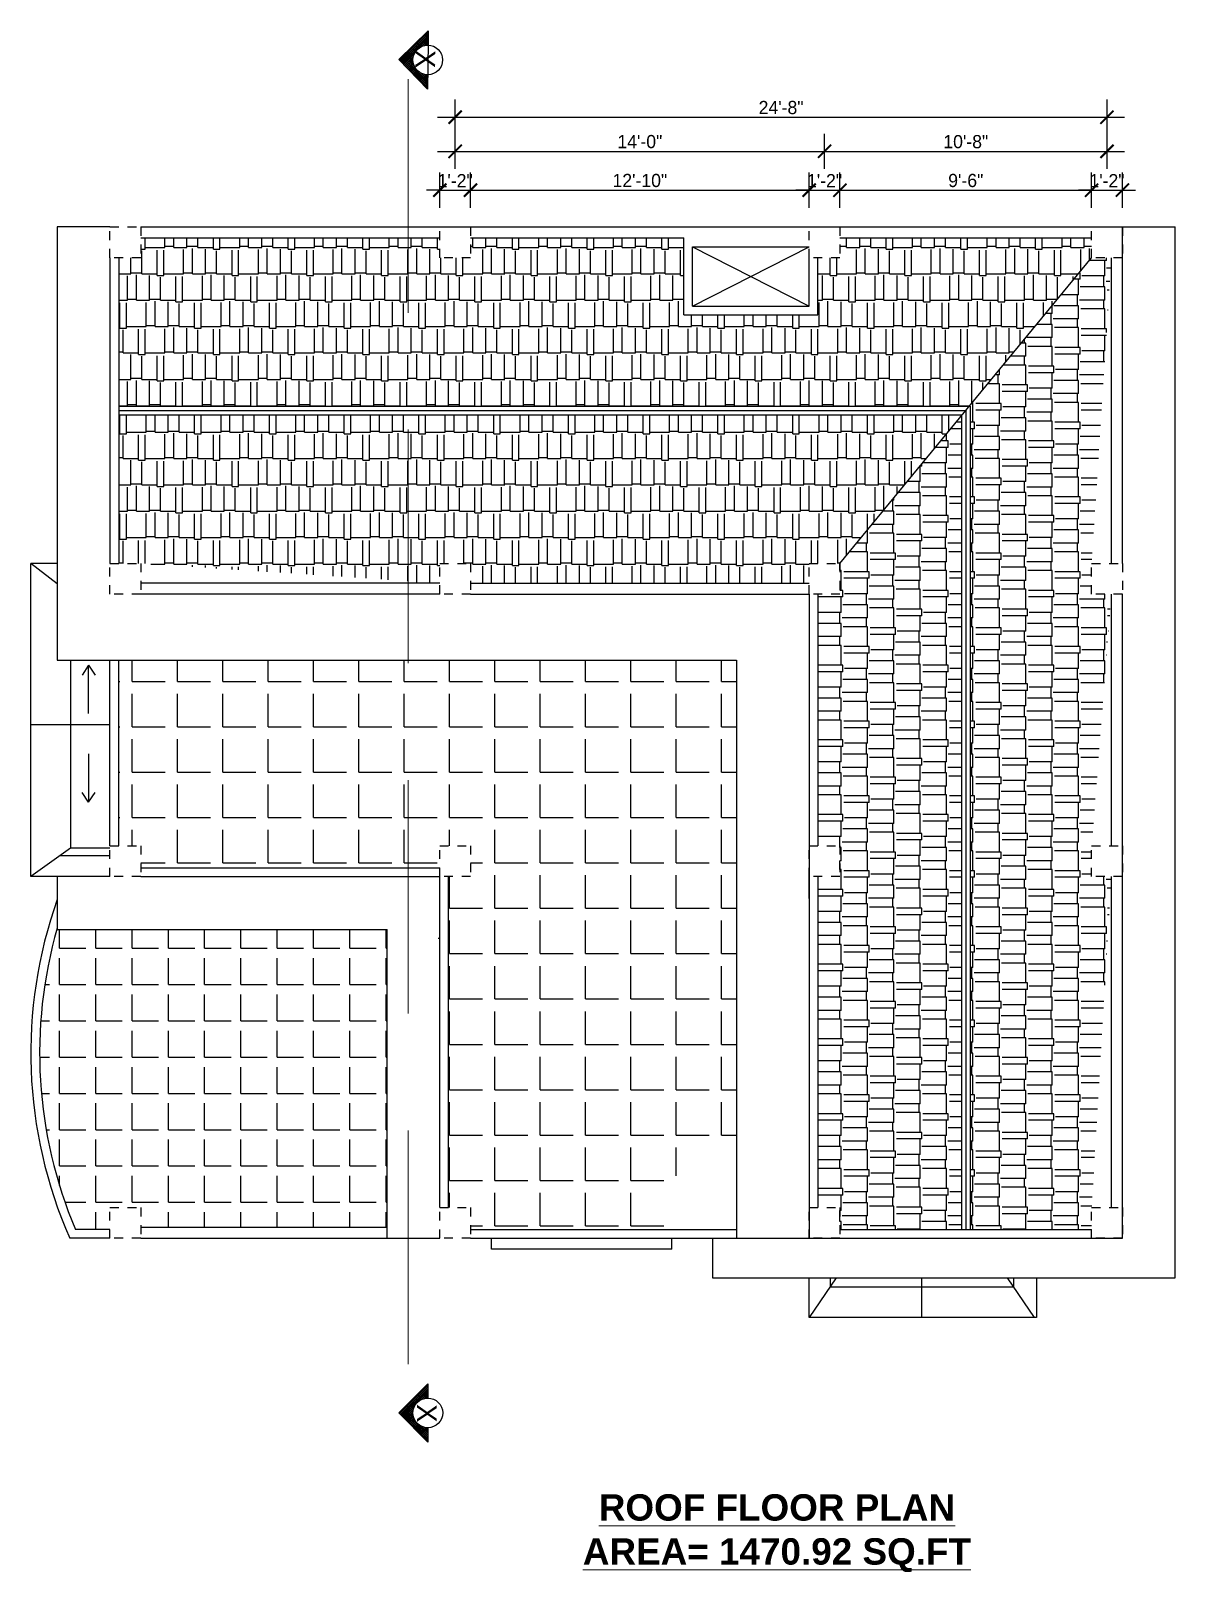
# Model space of a CAD drawing. Header units: inches. Extents: x -343 to 13887, y -13069 to -746.
# Drawn here: x 7964 to 8485, y -11799 to -11097 of the extents above; entities that cross this region are included whole.
import ezdxf

# ---------------------------------------------------------------- set-up
doc = ezdxf.new("R2010")
doc.units = ezdxf.units.IN
doc.header["$LTSCALE"] = 17
doc.header["$MEASUREMENT"] = 0
for name, pattern in [('21_FP_00$0$HIDDEN', [0.375, 0.25, -0.125]), ('Dash1', [0.472441, 0.23622, -0.23622]), ('PHANTOM2', [1.25, 0.625, -0.125, 0.125, -0.125, 0.125, -0.125])]:
    doc.linetypes.add(name, pattern=pattern)
for name, color, linetype, lineweight in [('25 BOT BAR', 12, 'Continuous', 25), ('aa_section_line', 2, 'PHANTOM2', 13), ('DOOR & WIN', 1, 'Continuous', 25), ('OUTLINE', 1, 'Continuous', 25), ('TEXT', 231, 'Continuous', 20)]:
    doc.layers.add(name, color=color, linetype=linetype, lineweight=lineweight)
doc.layers.add('A-Sect-Iden', color=111, linetype='Continuous')
doc.styles.add('ARCHITECTURE', font='stylu.ttf')
doc.styles.add('HEADING', font='swissel.ttf')
doc.dimstyles.new('8 SCALE', dxfattribs={"dimscale": 0, "dimtxt": 6, "dimasz": 6, "dimexe": 8, "dimexo": 8, "dimgap": 1.25, "dimtad": 1, "dimdec": 0, "dimzin": 3, "dimdsep": 46, "dimlunit": 4, "dimtxsty": 'ARCHITECTURE', "dimblk": 'ARCHTICK', "dimcen": 8, "dimdle": 8, "dimclrd": 5, "dimclre": 5, "dimclrt": 7, "dimadec": 0, "dimazin": 0, "dimtfac": 0.75, "dimtdec": 0, "dimtix": 1, "dimtmove": 2, "dimatfit": 3, "dimldrblk": 'ARCHTICK', "dimfxl": 8, "dimfxlon": 1, "dimtolj": 1, "dimtzin": 0, "dimlwd": -1, "dimlwe": -1, "dimarcsym": 0})
pattern_1 = [(0, (-3127.137, -895.34), (0, 20.625), [15, -5.625]), (90, (-3127.137, -895.34), (-20.625, 1e-15), [15, -5.625])]
pattern_2 = [(0, (-4219.174, 0), (25.5, 12), [6, -5, 7, -3, 9, -4]), (0, (-4213.174, 0.5), (25.5, 12), [5, -19, 4, -6]), (0, (-4201.174, -0.75), (25.5, 12), [3, -31]), (90, (-4219.1745, 0), (-8.5, 12), [11.5, -36.5]), (90, (-4213.1745, 0), (-8.5, 12), [11.25, -36.75]), (90, (-4208.1745, 0), (-8.5, 12), [10.5, -37.5]), (90, (-4201.1745, -0.75), (-8.5, 12), [11.5, -36.5]), (90, (-4198.1745, -0.75), (-8.5, 12), [11.5, -36.5]), (90, (-4189.1745, 0), (-8.5, 12), [11, -37])]
pattern_3 = [(90, (-4219.174, 0), (-12, 25.5), [6, -5, 7, -3, 9, -4]), (90, (-4219.674, 6), (-12, 25.5), [5, -19, 4, -6]), (90, (-4218.424, 18), (-12, 25.5), [3, -31]), (180, (-4219.1745, 0), (-12, -8.5), [11.5, -36.5]), (180, (-4219.1745, 6), (-12, -8.5), [11.25, -36.75]), (180, (-4219.1745, 11), (-12, -8.5), [10.5, -37.5]), (180, (-4218.4245, 18), (-12, -8.5), [11.5, -36.5]), (180, (-4218.4245, 21), (-12, -8.5), [11.5, -36.5]), (180, (-4219.1745, 30), (-12, -8.5), [11, -37])]

msp = doc.modelspace()

# ---------------------------------------------------------------- texts
at = {"layer": 'A-Sect-Iden', "ltscale": 0.5, "char_height": 9, "width": 12.25, "attachment_point": 5, "style": 'HEADING'}
for insert, rotation in [((8143.76, -11110.34), 269.26311), ((8144.44, -11726.26), 269.85507)]:
    msp.add_mtext('X', dxfattribs=dict(at, insert=insert, rotation=rotation))
at = {"layer": 'TEXT', "insert": (8303.66, -11763.09), "char_height": 12, "width": 396.2985, "attachment_point": 2}
msp.add_mtext('{\\fArial|b1|i0|c0|p34;\\LROOF FLOOR PLAN \\PAREA= 1470.92 SQ.FT}', dxfattribs=at)

# ---------------------------------------------------------------- blocks, each defined once
blk = doc.blocks.new('_ArchTick')
at = {"color": 0, "linetype": 'ByBlock', "const_width": 0.15}
blk.add_lwpolyline([(-0.5, -0.5), (0.5, 0.5)], dxfattribs=at)
blk = doc.blocks.new('*D3063')
at = {"layer": 'Defpoints', "color": 0, "transparency": 16777216}
for p in [(8164.33, -11169.94), (8150.33, -11186.68), (8164.33, -11186.68)]:
    blk.add_point(p, dxfattribs=at)
at = {"layer": 'OUTLINE', "color": 5, "transparency": 16777216}
for p, q in [((8150.33, -11177.94), (8150.33, -11161.94)), ((8164.33, -11177.94), (8164.33, -11161.94)), ((8150.33, -11169.94), (8144.33, -11169.94)), ((8150.33, -11169.94), (8164.33, -11169.94)), ((8164.33, -11169.94), (8170.33, -11169.94))]:
    blk.add_line(p, q, dxfattribs=at)
at = {"layer": 'OUTLINE', "color": 5, "transparency": 16777216, "xscale": 6, "yscale": 6, "zscale": 6}
blk.add_blockref('_ArchTick', (8150.33, -11169.94), dxfattribs=at)
at = {"layer": 'OUTLINE', "color": 5, "transparency": 16777216, "xscale": 6, "yscale": 6, "zscale": 6, "rotation": 180}
blk.add_blockref('_ArchTick', (8164.33, -11169.94), dxfattribs=at)
at = {"layer": 'OUTLINE', "color": 7, "transparency": 16777216, "insert": (8157.33, -11165.63), "char_height": 6, "attachment_point": 5, "style": 'ARCHITECTURE'}
blk.add_mtext('\\A1;1\'-2"', dxfattribs=at)
blk = doc.blocks.new('*D3064')
at = {"layer": 'Defpoints', "color": 0, "transparency": 16777216}
for p in [(8318.33, -11169.94), (8164.33, -11186.68), (8318.33, -11186.68)]:
    blk.add_point(p, dxfattribs=at)
at = {"layer": 'OUTLINE', "color": 5, "transparency": 16777216}
for p, q in [((8164.33, -11177.94), (8164.33, -11161.94)), ((8318.33, -11177.94), (8318.33, -11161.94)), ((8156.33, -11169.94), (8326.33, -11169.94))]:
    blk.add_line(p, q, dxfattribs=at)
at = {"layer": 'OUTLINE', "color": 5, "transparency": 16777216, "xscale": 6, "yscale": 6, "zscale": 6, "rotation": 180}
blk.add_blockref('_ArchTick', (8164.33, -11169.94), dxfattribs=at)
at = {"layer": 'OUTLINE', "color": 5, "transparency": 16777216, "xscale": 6, "yscale": 6, "zscale": 6}
blk.add_blockref('_ArchTick', (8318.33, -11169.94), dxfattribs=at)
at = {"layer": 'OUTLINE', "color": 7, "transparency": 16777216, "insert": (8241.33, -11165.58), "char_height": 6, "attachment_point": 5, "style": 'ARCHITECTURE'}
blk.add_mtext('\\A1;12\'-10"', dxfattribs=at)
blk = doc.blocks.new('*D3065')
at = {"layer": 'Defpoints', "color": 0, "transparency": 16777216}
for p in [(8332.33, -11169.94), (8318.33, -11186.68), (8332.33, -11186.68)]:
    blk.add_point(p, dxfattribs=at)
at = {"layer": 'OUTLINE', "color": 5, "transparency": 16777216}
for p, q in [((8318.33, -11177.94), (8318.33, -11161.94)), ((8332.33, -11177.94), (8332.33, -11161.94)), ((8318.33, -11169.94), (8312.33, -11169.94)), ((8318.33, -11169.94), (8332.33, -11169.94)), ((8332.33, -11169.94), (8338.33, -11169.94))]:
    blk.add_line(p, q, dxfattribs=at)
at = {"layer": 'OUTLINE', "color": 5, "transparency": 16777216, "xscale": 6, "yscale": 6, "zscale": 6}
blk.add_blockref('_ArchTick', (8318.33, -11169.94), dxfattribs=at)
at = {"layer": 'OUTLINE', "color": 5, "transparency": 16777216, "xscale": 6, "yscale": 6, "zscale": 6, "rotation": 180}
blk.add_blockref('_ArchTick', (8332.33, -11169.94), dxfattribs=at)
at = {"layer": 'OUTLINE', "color": 7, "transparency": 16777216, "insert": (8325.33, -11165.63), "char_height": 6, "attachment_point": 5, "style": 'ARCHITECTURE'}
blk.add_mtext('\\A1;1\'-2"', dxfattribs=at)
blk = doc.blocks.new('*D3066')
at = {"layer": 'Defpoints', "color": 0, "transparency": 16777216}
for p in [(8446.79, -11169.94), (8332.33, -11186.68), (8446.79, -11186.68)]:
    blk.add_point(p, dxfattribs=at)
at = {"layer": 'OUTLINE', "color": 5, "transparency": 16777216}
for p, q in [((8332.33, -11177.94), (8332.33, -11161.94)), ((8446.79, -11177.94), (8446.79, -11161.94)), ((8324.33, -11169.94), (8454.79, -11169.94))]:
    blk.add_line(p, q, dxfattribs=at)
at = {"layer": 'OUTLINE', "color": 5, "transparency": 16777216, "xscale": 6, "yscale": 6, "zscale": 6, "rotation": 180}
blk.add_blockref('_ArchTick', (8332.33, -11169.94), dxfattribs=at)
at = {"layer": 'OUTLINE', "color": 5, "transparency": 16777216, "xscale": 6, "yscale": 6, "zscale": 6}
blk.add_blockref('_ArchTick', (8446.79, -11169.94), dxfattribs=at)
at = {"layer": 'OUTLINE', "color": 7, "transparency": 16777216, "insert": (8389.56, -11165.58), "char_height": 6, "attachment_point": 5, "style": 'ARCHITECTURE'}
blk.add_mtext('\\A1;9\'-6"', dxfattribs=at)
blk = doc.blocks.new('*D3067')
at = {"layer": 'Defpoints', "color": 0, "transparency": 16777216}
for p in [(8460.79, -11169.94), (8446.79, -11186.68), (8460.79, -11186.68)]:
    blk.add_point(p, dxfattribs=at)
at = {"layer": 'OUTLINE', "color": 5, "transparency": 16777216}
for p, q in [((8446.79, -11177.94), (8446.79, -11161.94)), ((8460.79, -11177.94), (8460.79, -11161.94)), ((8446.79, -11169.94), (8440.79, -11169.94)), ((8446.79, -11169.94), (8460.79, -11169.94)), ((8460.79, -11169.94), (8466.79, -11169.94))]:
    blk.add_line(p, q, dxfattribs=at)
at = {"layer": 'OUTLINE', "color": 5, "transparency": 16777216, "xscale": 6, "yscale": 6, "zscale": 6}
blk.add_blockref('_ArchTick', (8446.79, -11169.94), dxfattribs=at)
at = {"layer": 'OUTLINE', "color": 5, "transparency": 16777216, "xscale": 6, "yscale": 6, "zscale": 6, "rotation": 180}
blk.add_blockref('_ArchTick', (8460.79, -11169.94), dxfattribs=at)
at = {"layer": 'OUTLINE', "color": 7, "transparency": 16777216, "insert": (8453.79, -11165.63), "char_height": 6, "attachment_point": 5, "style": 'ARCHITECTURE'}
blk.add_mtext('\\A1;1\'-2"', dxfattribs=at)
blk = doc.blocks.new('*D3068')
at = {"layer": 'Defpoints', "color": 0, "transparency": 16777216}
for p in [(8325.33, -11152.3), (8157.33, -11193.68), (8325.33, -11193.68)]:
    blk.add_point(p, dxfattribs=at)
at = {"layer": 'OUTLINE', "color": 5, "transparency": 16777216}
for p, q in [((8157.33, -11160.3), (8157.33, -11144.3)), ((8325.33, -11160.3), (8325.33, -11144.3)), ((8149.33, -11152.3), (8333.33, -11152.3))]:
    blk.add_line(p, q, dxfattribs=at)
at = {"layer": 'OUTLINE', "color": 5, "transparency": 16777216, "xscale": 6, "yscale": 6, "zscale": 6, "rotation": 180}
blk.add_blockref('_ArchTick', (8157.33, -11152.3), dxfattribs=at)
at = {"layer": 'OUTLINE', "color": 5, "transparency": 16777216, "xscale": 6, "yscale": 6, "zscale": 6}
blk.add_blockref('_ArchTick', (8325.33, -11152.3), dxfattribs=at)
at = {"layer": 'OUTLINE', "color": 7, "transparency": 16777216, "insert": (8241.33, -11147.89), "char_height": 6, "attachment_point": 5, "style": 'ARCHITECTURE'}
blk.add_mtext('\\A1;14\'-0"', dxfattribs=at)
blk = doc.blocks.new('*D3069')
at = {"layer": 'Defpoints', "color": 0, "transparency": 16777216}
for p in [(8453.79, -11152.3), (8325.33, -11193.68), (8453.79, -11193.68)]:
    blk.add_point(p, dxfattribs=at)
at = {"layer": 'OUTLINE', "color": 5, "transparency": 16777216}
for p, q in [((8325.33, -11160.3), (8325.33, -11144.3)), ((8453.79, -11160.3), (8453.79, -11144.3)), ((8317.33, -11152.3), (8461.79, -11152.3))]:
    blk.add_line(p, q, dxfattribs=at)
at = {"layer": 'OUTLINE', "color": 5, "transparency": 16777216, "xscale": 6, "yscale": 6, "zscale": 6, "rotation": 180}
blk.add_blockref('_ArchTick', (8325.33, -11152.3), dxfattribs=at)
at = {"layer": 'OUTLINE', "color": 5, "transparency": 16777216, "xscale": 6, "yscale": 6, "zscale": 6}
blk.add_blockref('_ArchTick', (8453.79, -11152.3), dxfattribs=at)
at = {"layer": 'OUTLINE', "color": 7, "transparency": 16777216, "insert": (8389.56, -11147.92), "char_height": 6, "attachment_point": 5, "style": 'ARCHITECTURE'}
blk.add_mtext('\\A1;10\'-8"', dxfattribs=at)
blk = doc.blocks.new('*D3070')
at = {"layer": 'Defpoints', "color": 0, "transparency": 16777216}
for p in [(8453.79, -11136.77), (8157.33, -11193.68), (8453.79, -11193.68)]:
    blk.add_point(p, dxfattribs=at)
at = {"layer": 'OUTLINE', "color": 5, "transparency": 16777216}
for p, q in [((8157.33, -11144.77), (8157.33, -11128.77)), ((8453.79, -11144.77), (8453.79, -11128.77)), ((8149.33, -11136.77), (8461.79, -11136.77))]:
    blk.add_line(p, q, dxfattribs=at)
at = {"layer": 'OUTLINE', "color": 5, "transparency": 16777216, "xscale": 6, "yscale": 6, "zscale": 6, "rotation": 180}
blk.add_blockref('_ArchTick', (8157.33, -11136.77), dxfattribs=at)
at = {"layer": 'OUTLINE', "color": 5, "transparency": 16777216, "xscale": 6, "yscale": 6, "zscale": 6}
blk.add_blockref('_ArchTick', (8453.79, -11136.77), dxfattribs=at)
at = {"layer": 'OUTLINE', "color": 7, "transparency": 16777216, "insert": (8305.56, -11132.39), "char_height": 6, "attachment_point": 5, "style": 'ARCHITECTURE'}
blk.add_mtext('\\A1;24\'-8"', dxfattribs=at)

# ---------------------------------------------------------------- dimensions: what is measured, and where the dimension line sits
at = {"layer": 'OUTLINE'}
for base, p1, p2, picture, middle in [((8453.79, -11136.77), (8157.33, -11193.68), (8453.79, -11193.68), '*D3070', (8305.56, -11132.39)), ((8325.33, -11152.3), (8157.33, -11193.68), (8325.33, -11193.68), '*D3068', (8241.33, -11147.89)), ((8453.79, -11152.3), (8325.33, -11193.68), (8453.79, -11193.68), '*D3069', (8389.56, -11147.92)), ((8164.33, -11169.94), (8150.33, -11186.68), (8164.33, -11186.68), '*D3063', (8157.33, -11165.63)), ((8318.33, -11169.94), (8164.33, -11186.68), (8318.33, -11186.68), '*D3064', (8241.33, -11165.58)), ((8332.33, -11169.94), (8318.33, -11186.68), (8332.33, -11186.68), '*D3065', (8325.33, -11165.63)), ((8446.79, -11169.94), (8332.33, -11186.68), (8446.79, -11186.68), '*D3066', (8389.56, -11165.58)), ((8460.79, -11169.94), (8446.79, -11186.68), (8460.79, -11186.68), '*D3067', (8453.79, -11165.63))]:
    dim = msp.add_linear_dim(base=base, p1=p1, p2=p2, dimstyle='8 SCALE', override={"dimscale": 1}, dxfattribs=at)
    dim.commit()
    dim.dimension.update_dxf_attribs({"geometry": picture, "text_midpoint": middle})

# ---------------------------------------------------------------- hatches: boundary and pattern name
at = {"layer": 'A-Sect-Iden', "ltscale": 0.5}
h = msp.add_hatch(dxfattribs=at)
h.set_pattern_fill('ANSI37', color=2, scale=5, style=0)
h.set_pattern_definition([(45, (-17704.21094, -17292.2529), (-0.441941738, 0.441941738), []), (135, (-17704.21094, -17292.2529), (-0.441941738, -0.441941738), [])])
h.paths.add_polyline_path([(8144.8, -11117.49), (8144.73, -11123.98), (8131.62, -11110.6), (8145, -11097.49), (8144.93, -11103.99, 1)])
h = msp.add_hatch(dxfattribs=at)
h.set_pattern_fill('ANSI37', color=2, scale=5, style=0)
h.set_pattern_definition([(45, (-17704.18634, -17907.62684), (-0.441941738, 0.441941738), []), (135, (-17704.18634, -17907.62684), (-0.441941738, -0.441941738), [])])
h.paths.add_polyline_path([(8144.89, -11732.86), (8144.89, -11739.35), (8131.65, -11726.11), (8144.89, -11712.87), (8144.89, -11719.36, 1)])
at = {"layer": 'OUTLINE'}
h = msp.add_hatch(dxfattribs=at)
h.set_pattern_fill('AR-RSHKE', color=8)
h.set_pattern_definition(pattern_2)
h.paths.add_polyline_path([(8135.9, -11268.18), (8135.9, -11191.68), (8014.33, -11191.68), (8014.33, -11200.68), (8004.33, -11200.68), (8004.33, -11268.18)])
h = msp.add_hatch(dxfattribs=at)
h.set_pattern_fill('AR-RSHKE', color=8)
h.set_pattern_definition(pattern_2)
h.paths.add_polyline_path([(8446.79, -11200.68), (8446.79, -11191.68), (8332.33, -11191.68), (8332.33, -11200.68), (8322.33, -11200.68), (8322.33, -11226.68), (8261.33, -11226.68), (8261.33, -11191.68), (8164.33, -11191.68), (8164.33, -11200.68), (8150.33, -11200.68), (8150.33, -11191.68), (8135.9, -11191.68), (8135.9, -11268.18), (8391.21, -11268.18)])
h = msp.add_hatch(dxfattribs=at)
h.set_pattern_fill('AR-RSHKE', color=8, angle=90)
h.set_pattern_definition(pattern_3)
h.paths.add_polyline_path([(8391.56, -11642.68), (8446.79, -11642.68), (8446.79, -11632.68), (8455.79, -11482.16), (8446.79, -11482.16), (8446.79, -11468.16), (8455.79, -11353.68), (8446.79, -11353.68), (8446.79, -11339.68), (8455.79, -11200.68), (8446.79, -11200.68), (8391.56, -11267.75)])
h = msp.add_hatch(dxfattribs=at)
h.set_pattern_fill('AR-RSHKE', color=8)
h.set_pattern_definition(pattern_2)
h.paths.add_polyline_path([(8135.9, -11272.18), (8004.33, -11272.18), (8004.33, -11339.68), (8014.33, -11339.68), (8135.9, -11347.72)])
h = msp.add_hatch(dxfattribs=at)
h.set_pattern_fill('AR-RSHKE', color=8)
h.set_pattern_definition(pattern_2)
h.paths.add_polyline_path([(8387.56, -11272.61), (8387.56, -11272.18), (8135.9, -11272.18), (8135.9, -11348.68), (8150.33, -11348.68), (8150.33, -11339.68), (8164.33, -11339.68), (8164.33, -11348.68), (8318.33, -11348.68), (8318.33, -11339.68), (8332.33, -11339.68)])
h = msp.add_hatch(dxfattribs=at)
h.set_pattern_fill('AR-RSHKE', color=8, angle=90)
h.set_pattern_definition(pattern_3)
h.paths.add_polyline_path([(8387.56, -11272.61), (8332.33, -11339.68), (8332.33, -11353.68), (8322.33, -11353.68), (8322.33, -11468.16), (8332.33, -11468.16), (8332.33, -11482.16), (8322.33, -11482.16), (8322.33, -11632.68), (8332.33, -11632.68), (8332.33, -11642.68), (8387.56, -11642.68)])
h = msp.add_hatch(dxfattribs=at)
h.set_pattern_fill('ANGLE', color=8, scale=75)
h.set_pattern_definition(pattern_1)
h.paths.add_polyline_path([(8135.89, -11478.16), (8135.9, -11383.68), (8004.33, -11383.68), (8004.33, -11468.16), (8014.33, -11468.16), (8014.33, -11478.16)])
h = msp.add_hatch(dxfattribs=at)
h.set_pattern_fill('ANGLE', color=8, scale=75)
h.set_pattern_definition(pattern_1)
edge = h.paths.add_edge_path()
edge.add_line((8285.33, -11383.68), (8164.33, -11383.68))
edge.add_line((8164.33, -11383.68), (8150.33, -11383.68))
edge.add_line((8150.33, -11383.68), (8135.9, -11383.68))
edge.add_line((8135.9, -11383.68), (8135.89, -11478.16))
edge.add_line((8135.89, -11478.16), (8150.33, -11478.16))
edge.add_line((8150.33, -11478.16), (8150.33, -11468.16))
edge.add_line((8150.33, -11468.16), (8164.33, -11468.16))
edge.add_line((8164.33, -11468.16), (8164.33, -11482.16))
edge.add_line((8164.33, -11482.16), (8154.33, -11482.16))
edge.add_line((8154.33, -11482.16), (8154.33, -11632.68))
edge.add_line((8154.33, -11632.68), (8164.33, -11632.68))
edge.add_line((8164.33, -11632.68), (8164.33, -11642.68))
edge.add_line((8164.33, -11642.68), (8252.39, -11642.68))
edge.add_line((8252.39, -11642.68), (8252.39, -11636.88))
edge.add_arc((8286.77, -11636.86), 34.38, 89.72845, 180.03333, ccw=False)
edge.add_line((8286.93, -11602.48), (8286.93, -11601.68))
edge.add_line((8286.93, -11601.68), (8285.33, -11601.68))
edge.add_line((8285.33, -11601.68), (8285.33, -11383.68))
h = msp.add_hatch(dxfattribs=at)
h.set_pattern_fill('ANGLE', color=8, scale=60)
h.set_pattern_definition([(0, (-3127.137, -2060.282), (0, 16.5), [12, -4.5]), (90, (-3127.137, -2060.282), (-16.5, 1e-15), [12, -4.5])])
edge = h.paths.add_edge_path()
edge.add_line((7976.33, -11506.16), (7976.33, -11505.63))
edge.add_arc((8173.89, -11562.42), 205.56, 163.96271, 202.98171)
edge.add_line((7984.65, -11642.68), (8000.33, -11642.68))
edge.add_line((8000.33, -11642.68), (8000.33, -11632.68))
edge.add_line((8000.33, -11632.68), (8014.33, -11632.68))
edge.add_line((8014.33, -11632.68), (8014.33, -11641.68))
edge.add_line((8014.33, -11641.68), (8126.33, -11641.68))
edge.add_line((8126.33, -11641.68), (8126.33, -11506.16))
edge.add_line((8126.33, -11506.16), (7976.33, -11506.16))

# ---------------------------------------------------------------- linework, layer by layer
at = {"layer": '25 BOT BAR'}
for p, q in [((7976.33, -11186.68), (7976.33, -11383.68)), ((8000.33, -11186.68), (7976.33, -11186.68)), ((8014.33, -11186.68), (8150.33, -11186.68)), ((8014.33, -11191.68), (8150.33, -11191.68)), ((8265.33, -11222.68), (8318.33, -11195.68)), ((8265.33, -11195.68), (8318.33, -11222.68)), ((8000.33, -11200.68), (8000.33, -11339.68)), ((8004.33, -11200.68), (8004.33, -11339.68)), ((8332.33, -11339.68), (8446.79, -11200.68)), ((8004.33, -11268.18), (8391.56, -11268.18)), ((8004.33, -11270.18), (8389.56, -11270.18)), ((8004.33, -11272.18), (8387.56, -11272.18)), ((8387.56, -11272.18), (8387.56, -11642.68)), ((8389.56, -11270.18), (8389.56, -11642.68)), ((8391.56, -11268.18), (8391.56, -11642.68)), ((8150.33, -11348.68), (8014.33, -11348.68)), ((8164.33, -11348.68), (8318.33, -11348.68)), ((8150.33, -11353.68), (8014.33, -11353.68)), ((8164.33, -11353.68), (8318.33, -11353.68)), ((8318.33, -11353.68), (8318.33, -11646.68)), ((8322.33, -11353.68), (8322.33, -11468.16)), ((8460.79, -11384.46), (8460.79, -11353.68)), ((7976.33, -11383.68), (8285.33, -11383.68)), ((8000.33, -11468.16), (8000.33, -11383.68)), ((8004.33, -11468.16), (8004.33, -11383.68)), ((8285.33, -11383.68), (8285.33, -11646.68)), ((7976.33, -11482.16), (7976.33, -11506.16)), ((8014.33, -11478.16), (8150.33, -11478.16)), ((8014.33, -11482.16), (8150.33, -11482.16)), ((8150.33, -11632.68), (8150.33, -11482.16)), ((8154.33, -11632.68), (8154.33, -11482.16)), ((8318.33, -11492.16), (8318.33, -11482.16)), ((8322.33, -11482.16), (8322.33, -11632.68)), ((7976.33, -11506.16), (8126.33, -11506.16)), ((8126.33, -11646.68), (8126.33, -11506.16)), ((8149.53, -11510.1), (8150.33, -11510.1)), ((8014.33, -11641.68), (8126.33, -11641.68)), ((8332.33, -11642.68), (8446.79, -11642.68)), ((8014.33, -11646.68), (8150.33, -11646.68)), ((8173.83, -11651.68), (8173.83, -11646.68)), ((8255.83, -11651.68), (8255.83, -11646.68)), ((8255.83, -11651.68), (8173.83, -11651.68))]:
    msp.add_line(p, q, dxfattribs=at)
for radius, start, end in [(209.56, 160.51647, 203.70779), (205.56, 163.96271, 202.98171)]:
    msp.add_arc((8173.89, -11562.42), radius, start, end, dxfattribs=at)
at = {"layer": 'A-Sect-Iden', "ltscale": 0.5}
for points in [[(8144.98, -11102.99), (8144.76, -11123.96), (8131.66, -11110.58), (8145.04, -11097.48), (8144.98, -11102.99)], [(8144.89, -11732.86), (8144.89, -11739.35), (8131.65, -11726.11), (8144.89, -11712.87), (8144.89, -11719.36)]]:
    msp.add_lwpolyline(points, dxfattribs=at)
for centre in [(8144.86, -11110.74), (8144.89, -11726.11)]:
    msp.add_circle(centre, 6.75, dxfattribs=at)
at = {"layer": 'aa_section_line', "linetype": '21_FP_00$0$HIDDEN', "ltscale": 25}
msp.add_line((8135.9, -11119.48), (8135.89, -11713.27), dxfattribs=at)
at = {"layer": 'DOOR & WIN'}
for p, q in [((8150.33, -11186.68), (8460.79, -11186.68)), ((8460.79, -11339.68), (8460.79, -11186.68)), ((8484.79, -11664.68), (8484.79, -11186.68)), ((8164.33, -11191.68), (8261.33, -11191.68)), ((8265.33, -11195.68), (8318.33, -11195.68)), ((8332.33, -11191.68), (8446.79, -11191.68)), ((8455.79, -11339.68), (8455.79, -11200.68)), ((8265.33, -11222.68), (8318.33, -11222.68)), ((8261.33, -11226.68), (8322.33, -11226.68)), ((7964.33, -11482.16), (7964.33, -11339.68)), ((7964.33, -11482.16), (7964.33, -11343.68)), ((8455.79, -11468.16), (8455.79, -11353.68)), ((8460.79, -11646.68), (8460.79, -11384.46)), ((8455.79, -11632.68), (8455.79, -11482.16)), ((8164.33, -11642.68), (8285.33, -11642.68)), ((8164.33, -11646.68), (8460.79, -11646.68))]:
    msp.add_line(p, q, dxfattribs=at)
at = {"layer": 'DOOR & WIN', "color": 6, "linetype": 'Dash1'}
for points in [[(8000.33, -11186.68), (8014.33, -11186.68), (8014.33, -11200.68), (8000.33, -11200.68)], [(8150.33, -11186.68), (8164.33, -11186.68), (8164.33, -11200.68), (8150.33, -11200.68)], [(8318.33, -11186.68), (8332.33, -11186.68), (8332.33, -11200.68), (8318.33, -11200.68)], [(8446.79, -11186.68), (8460.79, -11186.68), (8460.79, -11200.68), (8446.79, -11200.68)], [(8000.33, -11339.68), (8014.33, -11339.68), (8014.33, -11353.68), (8000.33, -11353.68)], [(8150.33, -11339.68), (8164.33, -11339.68), (8164.33, -11353.68), (8150.33, -11353.68)], [(8318.33, -11339.68), (8332.33, -11339.68), (8332.33, -11353.68), (8318.33, -11353.68)], [(8446.79, -11339.68), (8460.79, -11339.68), (8460.79, -11353.68), (8446.79, -11353.68)], [(8000.33, -11468.16), (8014.33, -11468.16), (8014.33, -11482.16), (8000.33, -11482.16)], [(8150.33, -11468.16), (8164.33, -11468.16), (8164.33, -11482.16), (8150.33, -11482.16)], [(8318.33, -11468.16), (8332.33, -11468.16), (8332.33, -11482.16), (8318.33, -11482.16)], [(8446.79, -11468.16), (8460.79, -11468.16), (8460.79, -11482.16), (8446.79, -11482.16)], [(8000.33, -11632.68), (8014.33, -11632.68), (8014.33, -11646.68), (8000.33, -11646.68)], [(8150.33, -11632.68), (8164.33, -11632.68), (8164.33, -11646.68), (8150.33, -11646.68)], [(8318.33, -11632.68), (8332.33, -11632.68), (8332.33, -11646.68), (8318.33, -11646.68)], [(8446.79, -11632.68), (8460.79, -11632.68), (8460.79, -11646.68), (8446.79, -11646.68)]]:
    msp.add_lwpolyline(points, close=True, dxfattribs=at)
at = {"layer": 'OUTLINE'}
for p, q in [((8460.79, -11186.68), (8484.79, -11186.68)), ((8261.33, -11226.68), (8261.33, -11191.68)), ((8265.33, -11222.68), (8265.33, -11195.68)), ((8318.33, -11222.68), (8318.33, -11200.68)), ((8322.33, -11226.68), (8322.33, -11200.68)), ((7976.33, -11339.68), (7964.33, -11339.68)), ((7976.33, -11349.01), (7964.33, -11339.68)), ((7982.33, -11383.68), (7982.33, -11469.16)), ((7990.61, -11386), (7987.61, -11390.5)), ((7990.61, -11408), (7990.61, -11386)), ((7990.61, -11386), (7993.61, -11390.5)), ((7964.33, -11412.92), (8000.33, -11412.92)), ((7990.61, -11426.36), (7990.61, -11448.36)), ((7990.61, -11448.36), (7987.61, -11443.86)), ((7990.61, -11448.36), (7993.61, -11443.86)), ((7982.33, -11469.16), (7964.33, -11482.16)), ((8000.33, -11469.16), (7982.33, -11469.16)), ((8000.33, -11472.77), (7977.33, -11472.77)), ((7984.65, -11482.16), (7964.33, -11482.16)), ((8000.33, -11482.16), (7984.65, -11482.16)), ((8000.33, -11642.68), (7984.65, -11642.68)), ((8000.33, -11646.68), (7982.02, -11646.68)), ((8274.33, -11646.68), (8274.33, -11664.68)), ((8274.33, -11664.68), (8484.79, -11664.68)), ((8318.33, -11682.68), (8318.33, -11664.68)), ((8330.65, -11664.68), (8318.33, -11682.68)), ((8327.91, -11664.68), (8327.91, -11668.68)), ((8369.56, -11682.68), (8369.56, -11664.68)), ((8420.79, -11682.68), (8408.48, -11664.68)), ((8411.21, -11664.68), (8411.21, -11668.68)), ((8421.79, -11664.68), (8421.79, -11682.68)), ((8327.91, -11668.68), (8411.21, -11668.68)), ((8421.79, -11682.68), (8318.33, -11682.68))]:
    msp.add_line(p, q, dxfattribs=at)

msp.set_redraw_order([(e.dxf.handle, doc.entitydb.next_handle()) for e in msp.query("TEXT MTEXT ATTDEF DIMENSION ARC_DIMENSION")])  # texts and dimensions are drawn at this point

doc.saveas('drawing.dxf')
